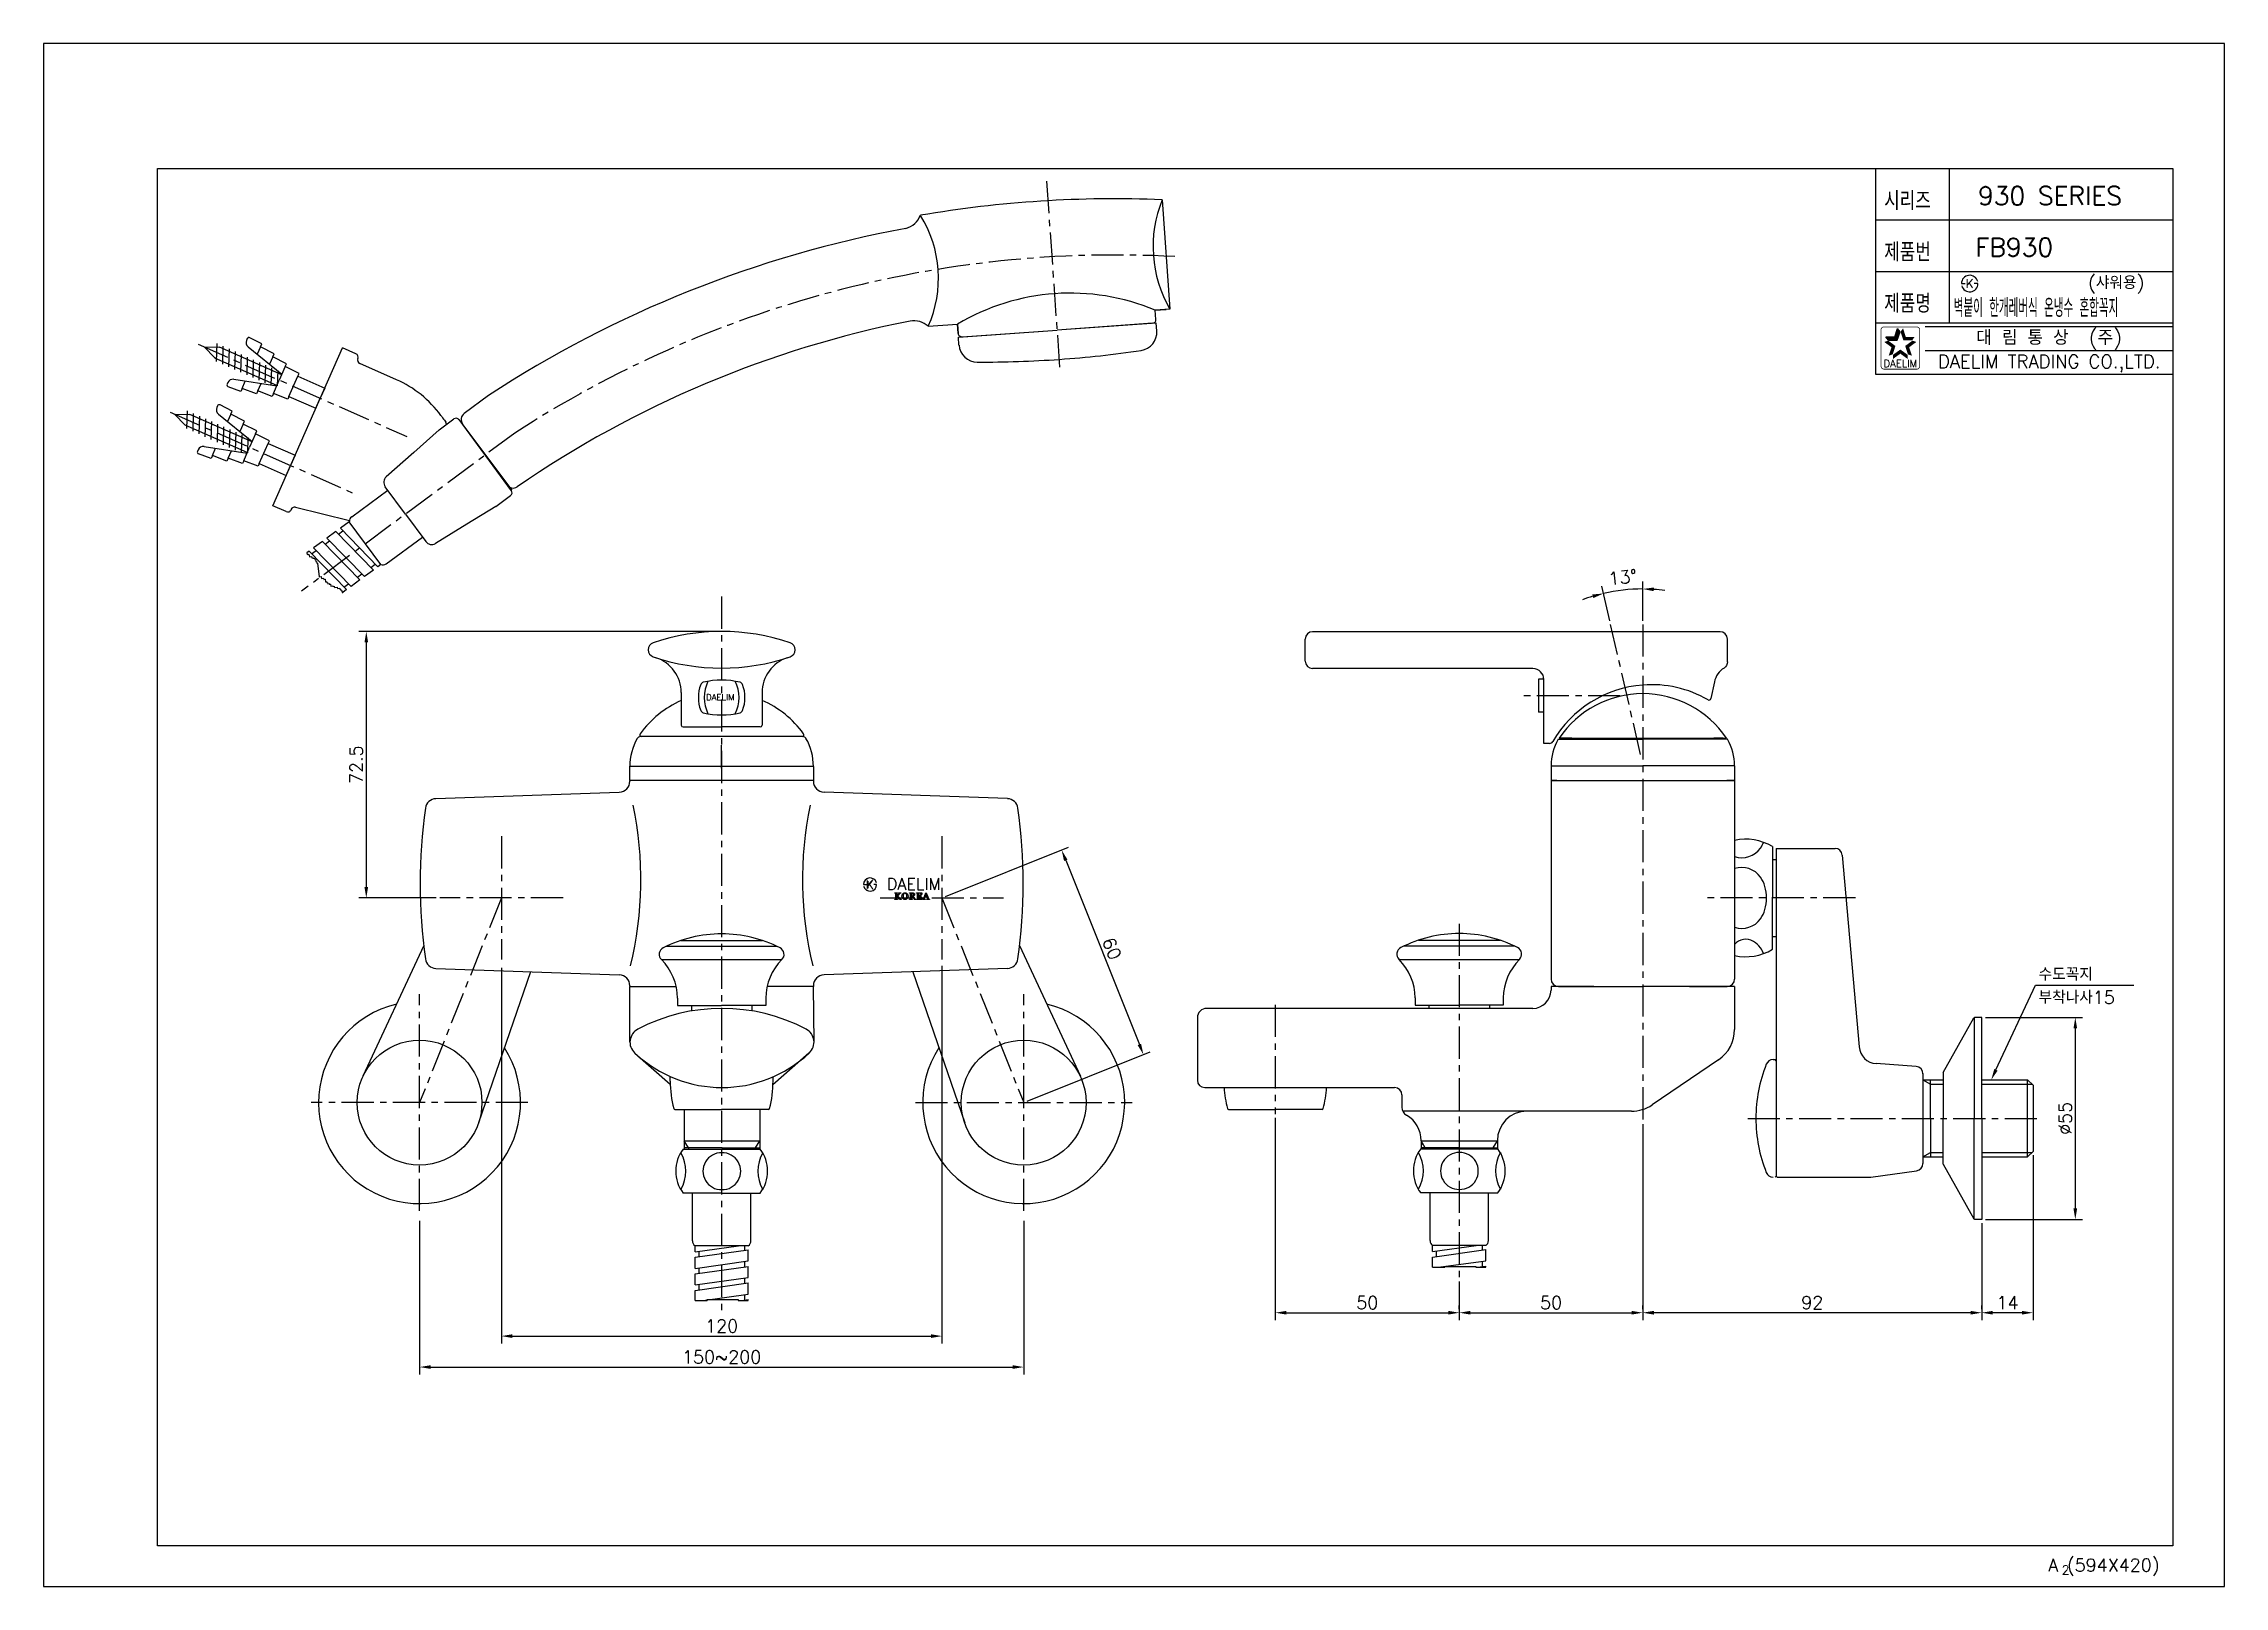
# Model space of a CAD drawing. Extents: x 3109 to 3703, y 2278 to 2698.
import ezdxf
from ezdxf.enums import TextEntityAlignment as Align

# ---------------------------------------------------------------- set-up
doc = ezdxf.new("R2010")
doc.units = 0
doc.header["$LTSCALE"] = 7
doc.header["$MEASUREMENT"] = 0
doc.linetypes.add('CENTER', pattern=[2, 1.25, -0.25, 0.25, -0.25])
doc.layers.get('0').update_dxf_attribs({"color": 2, "linetype": 'CONTINUOUS'})
for name, color, linetype in [('CL', 1, 'CENTER'), ('D', 2, 'CONTINUOUS'), ('DIM', 2, 'CONTINUOUS'), ('DWG', 7, 'CONTINUOUS')]:
    doc.layers.add(name, color=color, linetype=linetype)
doc.styles.add('GHS', font='ROMANS', dxfattribs={"bigfont": 'GHS'})
doc.styles.add('HAN', font='TXT.shx', dxfattribs={"bigfont": 'GHS.shx'})
doc.styles.add('ROMANS', font='romans')
doc.styles.add('ROMANT', font='romant')

# ---------------------------------------------------------------- blocks, each defined once
blk = doc.blocks.new('KS')
at = {"layer": 'DIM'}
for p, q in [((-2.25, 0), (-1.75, 0)), ((-1.75, 0), (-1.25, 0)), ((1.75, 0), (1.25, 0)), ((2.25, 0), (1.75, 0))]:
    blk.add_line(p, q, dxfattribs=at)
for start, end in [(15, 180), (195, 0)]:
    blk.add_arc((0, 0), 2.25, start, end, dxfattribs=at)
at = {"layer": 'DIM', "style": 'HAN'}
blk.add_text('K', height=2.39, dxfattribs=at).set_placement((0, 0), align=Align.MIDDLE)
blk = doc.blocks.new('BORDER')
for p, q in [((1, 1), (0, 1)), ((0, 1), (0, 0)), ((1, 0), (1, 1)), ((0, 0), (1, 0))]:
    blk.add_line(p, q)
blk = doc.blocks.new('양식')
at = {"color": 4}
for p, q in [((1219, 386), (1768, 386)), ((1219, 11), (1219, 386)), ((1768, 386), (1768, 11)), ((1768, 11), (1219, 11))]:
    blk.add_line(p, q, dxfattribs=at)
at = {"color": 7}
for p, q in [((1687, 386), (1687, 330)), ((1707, 386), (1707, 344)), ((1687, 372), (1768, 372)), ((1687, 358), (1768, 358)), ((1687, 344), (1768, 344)), ((1687, 330), (1768, 330))]:
    blk.add_line(p, q, dxfattribs=at)
at = {"color": 2}
for p, q in [((1689.81, 340.18), (1692.24, 340.18)), ((1690.48, 339.27), (1689.81, 340.18)), ((1690.48, 339.27), (1692.9, 339.27)), ((1692.24, 340.18), (1692.99, 342.49)), ((1692.9, 339.27), (1693.65, 341.57)), ((1693.65, 341.57), (1692.99, 342.49))]:
    blk.add_line(p, q, dxfattribs=at)
at = {"color": 2, "linetype": 'Continuous'}
for p, q in [((1700.5, 343), (1768, 343)), ((1700.5, 336.5), (1768, 336.5))]:
    blk.add_line(p, q, dxfattribs=at)
at = {"color": 2, "linetype": 'Continuous', "const_width": 0.2}
for points in [[(1688.48, 342.13, -0.414214), (1689.23, 342.88)], [(1688.48, 332.13), (1688.48, 342.13, -1)], [(1689.23, 342.88), (1698.23, 342.88, -0.414214), (1698.98, 342.13, 0.043396)], [(1698.98, 342.13), (1698.98, 332.13, -0.414214), (1698.23, 331.38)], [(1698.23, 331.38), (1689.48, 331.38, -0.414214), (1688.48, 332.13, 0.672398)]]:
    blk.add_lwpolyline(points, format="xyb", dxfattribs=at)
at = {"color": 2}
for points in [[(1691.32, 337.35), (1692.4, 337.7), (1689.36, 338.78), (1690.43, 339.13)], [(1689.81, 340.18), (1690.48, 339.27), (1692.24, 340.18), (1692.9, 339.27)], [(1692.24, 340.18), (1692.9, 339.27), (1692.99, 342.49), (1693.65, 341.57)], [(1694.47, 342.49), (1693.8, 341.57), (1695.22, 340.18), (1694.55, 339.27)], [(1695.22, 340.18), (1694.55, 339.27), (1697.64, 340.18), (1696.98, 339.27)], [(1698.1, 338.78), (1697.02, 339.13), (1696.14, 337.35), (1695.06, 337.7)], [(1690.57, 335.05), (1691.65, 335.4), (1691.32, 337.35), (1692.4, 337.7)], [(1693.73, 335.6), (1693.73, 336.73), (1691.77, 334.18), (1691.77, 335.31)], [(1695.69, 334.18), (1695.69, 335.31), (1693.73, 335.6), (1693.73, 336.73)], [(1696.14, 337.35), (1695.06, 337.7), (1696.89, 335.05), (1695.81, 335.4)]]:
    blk.add_solid(points, dxfattribs=at)
at = {"xscale": 594, "yscale": 420, "zscale": 594}
blk.add_blockref('BORDER', (1188, 0), dxfattribs=at)
at = {"layer": 'DIM', "color": 4}
blk.add_blockref('KS', (1712.63, 354.68), dxfattribs=at)
at = {"color": 7, "linetype": 'Continuous'}
for s, height, style, p in [('대 림 통 상  (주)', 4, 'GHS', (1734.26, 339.7)), ('DAELIM TRADING CO.,LTD.', 3.6, 'ROMANS', (1734.26, 332.93))]:
    blk.add_text(s, height=height, dxfattribs=dict(at, style=style)).set_placement(p, align=Align.MIDDLE)
at = {"color": 2, "linetype": 'Continuous', "style": 'ROMANS'}
blk.add_text('DAELIM', height=2, dxfattribs=at).set_placement((1693.73, 331.93), align=Align.CENTER)
at = {"color": 7, "style": 'GHS'}
for s, height, p in [('A (594X420)', 3.5, (1734.01, 4.03)), ('2', 2.5, (1737.67, 3.19))]:
    blk.add_text(s, height=height, dxfattribs=at).set_placement(p)
at = {"layer": 'DIM', "style": 'GHS', "width": 0.8}
for s, p in [('시리즈', (1689.34, 374.73)), ('제품번', (1689.34, 360.73)), ('제품명', (1689.34, 346.73))]:
    blk.add_text(s, height=5, dxfattribs=at).set_placement(p)
blk = doc.blocks.new('FB930')
at = {"layer": 'CL'}
for p, q in [((3386.07, 2609.82), (3382.43, 2661.19)), ((3151.35, 2616.06), (3208.16, 2590.96)), ((3143.69, 2597.58), (3193.59, 2575.53)), ((3237.58, 2591.87), (3179.47, 2548.82)), ((3293.92, 2547.36), (3293.92, 2352.96)), ((3544.24, 2504.35), (3536.06, 2539.79)), ((3544.83, 2539.79), (3544.83, 2404.71)), ((3538.7, 2520.39), (3511.34, 2520.39)), ((3293.92, 2500.62), (3293.92, 2506.88)), ((3233.92, 2482.1), (3233.92, 2448.53)), ((3353.92, 2482.1), (3353.92, 2448.53)), ((3233.92, 2465.31), (3211.64, 2409.61)), ((3250.71, 2465.31), (3217.13, 2465.31)), ((3337.13, 2465.31), (3370.71, 2465.31)), ((3353.92, 2465.31), (3376.2, 2409.61)), ((3602.72, 2465.31), (3561.17, 2465.31)), ((3494.83, 2458.3), (3494.83, 2361.93)), ((3211.64, 2380.11), (3211.64, 2439.11)), ((3376.2, 2380.11), (3376.2, 2439.11)), ((3444.73, 2436.23), (3444.73, 2406.5)), ((3241.14, 2409.61), (3182.14, 2409.61)), ((3346.7, 2409.61), (3405.7, 2409.61)), ((3573.39, 2405.31), (3652.95, 2405.31))]:
    blk.add_line(p, q, dxfattribs=at)
blk.add_arc((3401.1, 2340.36), 300, 86.89351, 123.02946, dxfattribs=at)
at = {"layer": 'DIM'}
for p, q in [((3535.84, 2540.76), (3533.67, 2550.16)), ((3544.83, 2540.79), (3544.83, 2551.43)), ((3292.92, 2537.88), (3195.13, 2537.88)), ((3197.13, 2534.88), (3197.13, 2468.31)), ((3354.85, 2465.69), (3388.39, 2479.1)), ((3387.64, 2475.57), (3407.7, 2425.44)), ((3216.13, 2465.31), (3195.13, 2465.31)), ((3233.92, 2446.25), (3233.92, 2344.03)), ((3353.92, 2446.84), (3353.92, 2344.03)), ((3641.02, 2418.53), (3651.8, 2441.59)), ((3651.8, 2441.59), (3678.55, 2441.59)), ((3638.14, 2432.81), (3664.63, 2432.81)), ((3662.63, 2429.81), (3662.63, 2380.81)), ((3377.13, 2409.98), (3410.67, 2423.39)), ((3649.64, 2394.81), (3649.64, 2415.81)), ((3444.73, 2405.5), (3444.73, 2350.4)), ((3544.83, 2403.71), (3544.83, 2350.4)), ((3651.14, 2395.31), (3651.14, 2350.4)), ((3211.64, 2377.39), (3211.64, 2335.61)), ((3376.2, 2377.39), (3376.2, 2335.61)), ((3637.14, 2376.81), (3637.14, 2350.4)), ((3638.14, 2377.81), (3664.63, 2377.81)), ((3494.83, 2360.93), (3494.83, 2350.4)), ((3447.73, 2352.4), (3491.83, 2352.4)), ((3494.83, 2353.4), (3494.83, 2354.4)), ((3497.83, 2352.4), (3541.83, 2352.4)), ((3544.83, 2353.4), (3544.83, 2354.4)), ((3634.14, 2352.4), (3547.83, 2352.4)), ((3637.14, 2353.4), (3637.14, 2354.4)), ((3648.14, 2352.4), (3640.14, 2352.4)), ((3236.92, 2346.03), (3350.92, 2346.03)), ((3214.64, 2337.61), (3373.2, 2337.61))]:
    blk.add_line(p, q, dxfattribs=at)
at = {"layer": 'DIM', "color": 2}
for p, q in [((3341.1, 2466.7), (3341.84, 2466.7)), ((3341.1, 2466.61), (3341.1, 2466.7)), ((3341.12, 2466.61), (3341.1, 2466.61)), ((3341.15, 2466.6), (3341.12, 2466.61)), ((3341.18, 2466.6), (3341.15, 2466.6)), ((3341.21, 2466.59), (3341.18, 2466.6)), ((3341.24, 2466.58), (3341.21, 2466.59)), ((3341.26, 2466.57), (3341.24, 2466.58)), ((3341.29, 2466.55), (3341.26, 2466.57)), ((3341.3, 2466.54), (3341.29, 2466.55)), ((3341.32, 2466.52), (3341.3, 2466.54)), ((3341.33, 2466.49), (3341.32, 2466.52)), ((3341.32, 2465.09), (3341.33, 2465.11)), ((3341.33, 2466.47), (3341.33, 2466.49)), ((3341.33, 2466.44), (3341.33, 2466.47)), ((3341.33, 2465.14), (3341.33, 2466.44)), ((3341.33, 2465.11), (3341.33, 2465.14)), ((3341.61, 2466.51), (3341.6, 2466.48)), ((3341.6, 2466.48), (3341.6, 2466.45)), ((3341.6, 2466.45), (3341.6, 2465.83)), ((3341.6, 2465.83), (3341.63, 2465.83)), ((3341.6, 2465.78), (3341.6, 2465.16)), ((3341.64, 2465.78), (3341.6, 2465.78)), ((3341.6, 2465.16), (3341.6, 2465.13)), ((3341.6, 2465.13), (3341.61, 2465.1)), ((3341.62, 2466.53), (3341.61, 2466.51)), ((3341.61, 2465.1), (3341.62, 2465.08)), ((3341.63, 2466.55), (3341.62, 2466.53)), ((3341.65, 2466.57), (3341.63, 2466.55)), ((3341.63, 2465.83), (3341.7, 2465.9)), ((3341.76, 2465.64), (3341.64, 2465.78)), ((3341.68, 2466.58), (3341.65, 2466.57)), ((3341.7, 2466.59), (3341.68, 2466.58)), ((3341.72, 2466.59), (3341.7, 2466.59)), ((3341.7, 2465.9), (3341.78, 2465.96)), ((3341.75, 2466.6), (3341.72, 2466.59)), ((3341.79, 2466.61), (3341.75, 2466.6)), ((3341.89, 2465.5), (3341.76, 2465.64)), ((3341.78, 2465.96), (3341.85, 2466.03)), ((3341.82, 2466.61), (3341.79, 2466.61)), ((3341.84, 2466.61), (3341.82, 2466.61)), ((3341.84, 2466.7), (3341.84, 2466.61)), ((3341.85, 2466.03), (3341.92, 2466.1)), ((3341.98, 2466), (3341.88, 2465.91)), ((3341.88, 2465.91), (3342, 2465.77)), ((3342.01, 2465.35), (3341.89, 2465.5)), ((3341.92, 2466.1), (3341.99, 2466.17)), ((3342.07, 2466.1), (3341.98, 2466)), ((3341.99, 2466.17), (3342.05, 2466.24)), ((3342, 2465.77), (3342.11, 2465.65)), ((3342.12, 2465.2), (3342.01, 2465.35)), ((3342.05, 2466.24), (3342.11, 2466.31)), ((3342.06, 2466.7), (3342.73, 2466.7)), ((3342.06, 2466.61), (3342.06, 2466.7)), ((3342.07, 2466.61), (3342.06, 2466.61)), ((3342.09, 2466.61), (3342.07, 2466.61)), ((3342.16, 2466.2), (3342.07, 2466.1)), ((3342.11, 2466.61), (3342.09, 2466.61)), ((3342.12, 2466.61), (3342.11, 2466.61)), ((3342.11, 2466.31), (3342.16, 2466.38)), ((3342.11, 2465.65), (3342.2, 2465.54)), ((3342.15, 2466.6), (3342.12, 2466.61)), ((3342.23, 2465.05), (3342.12, 2465.2)), ((3342.17, 2466.6), (3342.15, 2466.6)), ((3342.16, 2466.38), (3342.2, 2466.43)), ((3342.26, 2466.3), (3342.16, 2466.2)), ((3342.19, 2466.59), (3342.17, 2466.6)), ((3342.21, 2466.59), (3342.19, 2466.59)), ((3342.2, 2466.43), (3342.23, 2466.47)), ((3342.2, 2465.54), (3342.29, 2465.43)), ((3342.22, 2466.58), (3342.21, 2466.59)), ((3342.24, 2466.57), (3342.22, 2466.58)), ((3342.23, 2466.47), (3342.24, 2466.51)), ((3342.24, 2466.56), (3342.24, 2466.57)), ((3342.25, 2466.55), (3342.24, 2466.56)), ((3342.24, 2466.51), (3342.25, 2466.55)), ((3342.35, 2466.41), (3342.26, 2466.3)), ((3342.29, 2465.43), (3342.38, 2465.32)), ((3342.44, 2466.51), (3342.35, 2466.41)), ((3342.38, 2465.32), (3342.47, 2465.2)), ((3342.46, 2466.53), (3342.44, 2466.51)), ((3342.49, 2466.55), (3342.46, 2466.53)), ((3342.47, 2465.2), (3342.51, 2465.16)), ((3342.52, 2466.56), (3342.49, 2466.55)), ((3342.51, 2465.16), (3342.54, 2465.12)), ((3342.55, 2466.58), (3342.52, 2466.56)), ((3342.54, 2465.12), (3342.58, 2465.09)), ((3342.58, 2466.59), (3342.55, 2466.58)), ((3342.61, 2466.59), (3342.58, 2466.59)), ((3342.62, 2466.6), (3342.61, 2466.59)), ((3342.64, 2466.6), (3342.62, 2466.6)), ((3342.65, 2466.6), (3342.64, 2466.6)), ((3342.67, 2466.61), (3342.65, 2466.6)), ((3342.68, 2466.61), (3342.67, 2466.61)), ((3342.69, 2466.61), (3342.68, 2466.61)), ((3342.7, 2466.61), (3342.69, 2466.61)), ((3342.71, 2466.61), (3342.7, 2466.61)), ((3342.72, 2466.61), (3342.71, 2466.61)), ((3342.73, 2466.61), (3342.72, 2466.61)), ((3342.73, 2466.7), (3342.73, 2466.61)), ((3342.73, 2466.61), (3342.73, 2466.61)), ((3342.73, 2466.61), (3342.73, 2466.61)), ((3343.04, 2465.93), (3343.07, 2466.06)), ((3343.04, 2465.8), (3343.04, 2465.93)), ((3343.04, 2465.68), (3343.04, 2465.8)), ((3343.07, 2465.56), (3343.04, 2465.68)), ((3343.07, 2466.06), (3343.1, 2466.17)), ((3343.1, 2465.44), (3343.07, 2465.56)), ((3343.1, 2466.17), (3343.15, 2466.28)), ((3343.15, 2465.34), (3343.1, 2465.44)), ((3343.15, 2466.28), (3343.21, 2466.37)), ((3343.2, 2465.24), (3343.15, 2465.34)), ((3343.27, 2465.16), (3343.2, 2465.24)), ((3343.21, 2466.37), (3343.28, 2466.46)), ((3343.35, 2465.08), (3343.27, 2465.16)), ((3343.28, 2466.46), (3343.36, 2466.53)), ((3343.34, 2466), (3343.33, 2465.9)), ((3343.33, 2465.9), (3343.33, 2465.8)), ((3343.33, 2465.8), (3343.33, 2465.69)), ((3343.33, 2465.69), (3343.34, 2465.58)), ((3343.36, 2466.1), (3343.34, 2466)), ((3343.34, 2465.58), (3343.36, 2465.49)), ((3343.36, 2466.53), (3343.45, 2466.59)), ((3343.38, 2466.19), (3343.36, 2466.1)), ((3343.36, 2465.49), (3343.39, 2465.4)), ((3343.41, 2466.27), (3343.38, 2466.19)), ((3343.39, 2465.4), (3343.42, 2465.31)), ((3343.45, 2466.35), (3343.41, 2466.27)), ((3343.42, 2465.31), (3343.46, 2465.24)), ((3343.45, 2466.59), (3343.55, 2466.64)), ((3343.5, 2466.42), (3343.45, 2466.35)), ((3343.46, 2465.24), (3343.51, 2465.17)), ((3343.55, 2466.48), (3343.5, 2466.42)), ((3343.51, 2465.17), (3343.56, 2465.12)), ((3343.55, 2466.64), (3343.65, 2466.67)), ((3343.62, 2466.53), (3343.55, 2466.48)), ((3343.56, 2465.12), (3343.63, 2465.07)), ((3343.69, 2466.56), (3343.62, 2466.53)), ((3343.65, 2466.67), (3343.76, 2466.7)), ((3343.77, 2466.59), (3343.69, 2466.56)), ((3343.76, 2466.7), (3343.86, 2466.7)), ((3343.86, 2466.59), (3343.77, 2466.59)), ((3343.86, 2466.7), (3343.97, 2466.7)), ((3343.95, 2466.59), (3343.86, 2466.59)), ((3344.02, 2466.57), (3343.95, 2466.59)), ((3343.97, 2466.7), (3344.08, 2466.67)), ((3344.09, 2466.54), (3344.02, 2466.57)), ((3344.08, 2466.67), (3344.19, 2466.64)), ((3344.16, 2466.49), (3344.09, 2466.54)), ((3344.1, 2465.07), (3344.16, 2465.12)), ((3344.21, 2466.44), (3344.16, 2466.49)), ((3344.16, 2465.12), (3344.22, 2465.17)), ((3344.19, 2466.64), (3344.28, 2466.59)), ((3344.26, 2466.38), (3344.21, 2466.44)), ((3344.22, 2465.17), (3344.27, 2465.24)), ((3344.3, 2466.3), (3344.26, 2466.38)), ((3344.27, 2465.24), (3344.31, 2465.32)), ((3344.28, 2466.59), (3344.37, 2466.53)), ((3344.33, 2466.22), (3344.3, 2466.3)), ((3344.31, 2465.32), (3344.34, 2465.4)), ((3344.36, 2466.12), (3344.33, 2466.22)), ((3344.34, 2465.4), (3344.37, 2465.49)), ((3344.38, 2466.02), (3344.36, 2466.12)), ((3344.44, 2465.14), (3344.36, 2465.07)), ((3344.37, 2466.53), (3344.45, 2466.46)), ((3344.37, 2465.49), (3344.38, 2465.59)), ((3344.39, 2465.91), (3344.38, 2466.02)), ((3344.38, 2465.59), (3344.39, 2465.69)), ((3344.4, 2465.8), (3344.39, 2465.91)), ((3344.39, 2465.69), (3344.4, 2465.8)), ((3344.51, 2465.23), (3344.44, 2465.14)), ((3344.45, 2466.46), (3344.52, 2466.37)), ((3344.57, 2465.32), (3344.51, 2465.23)), ((3344.52, 2466.37), (3344.58, 2466.28)), ((3344.62, 2465.43), (3344.57, 2465.32)), ((3344.58, 2466.28), (3344.62, 2466.17)), ((3344.62, 2466.17), (3344.66, 2466.06)), ((3344.66, 2465.54), (3344.62, 2465.43)), ((3344.66, 2466.06), (3344.68, 2465.93)), ((3344.68, 2465.67), (3344.66, 2465.54)), ((3344.68, 2465.93), (3344.69, 2465.8)), ((3344.69, 2465.8), (3344.68, 2465.67)), ((3345.08, 2466.61), (3345.08, 2466.7)), ((3345.08, 2466.7), (3345.91, 2466.7)), ((3345.11, 2466.61), (3345.08, 2466.61)), ((3345.13, 2466.61), (3345.11, 2466.61)), ((3345.17, 2466.6), (3345.13, 2466.61)), ((3345.2, 2466.59), (3345.17, 2466.6)), ((3345.23, 2466.59), (3345.2, 2466.59)), ((3345.25, 2466.58), (3345.23, 2466.59)), ((3345.28, 2466.57), (3345.25, 2466.58)), ((3345.3, 2466.55), (3345.28, 2466.57)), ((3345.31, 2466.53), (3345.3, 2466.55)), ((3345.32, 2466.5), (3345.31, 2466.53)), ((3345.31, 2465.09), (3345.32, 2465.12)), ((3345.32, 2466.48), (3345.32, 2466.5)), ((3345.32, 2466.45), (3345.32, 2466.48)), ((3345.32, 2465.15), (3345.32, 2466.45)), ((3345.32, 2465.12), (3345.32, 2465.15)), ((3345.81, 2466.6), (3345.59, 2466.6)), ((3345.59, 2466.6), (3345.59, 2465.83)), ((3345.59, 2465.83), (3345.76, 2465.83)), ((3345.78, 2465.72), (3345.59, 2465.72)), ((3345.59, 2465.72), (3345.59, 2465.15)), ((3345.59, 2465.15), (3345.59, 2465.12)), ((3345.59, 2465.12), (3345.6, 2465.09)), ((3345.76, 2465.83), (3345.87, 2465.84)), ((3345.87, 2465.59), (3345.78, 2465.72)), ((3345.91, 2466.59), (3345.81, 2466.6)), ((3345.87, 2465.84), (3345.96, 2465.88)), ((3345.97, 2465.46), (3345.87, 2465.59)), ((3345.91, 2466.7), (3345.99, 2466.7)), ((3346, 2466.56), (3345.91, 2466.59)), ((3345.96, 2465.88), (3346.05, 2465.94)), ((3346.06, 2465.34), (3345.97, 2465.46)), ((3345.99, 2466.7), (3346.06, 2466.69)), ((3346.07, 2466.5), (3346, 2466.56)), ((3346.1, 2465.81), (3346.04, 2465.79)), ((3346.04, 2465.79), (3346.12, 2465.68)), ((3346.05, 2465.94), (3346.11, 2466.02)), ((3346.06, 2466.69), (3346.13, 2466.68)), ((3346.15, 2465.21), (3346.06, 2465.34)), ((3346.12, 2466.43), (3346.07, 2466.5)), ((3346.16, 2465.83), (3346.1, 2465.81)), ((3346.11, 2466.02), (3346.15, 2466.12)), ((3346.16, 2466.35), (3346.12, 2466.43)), ((3346.12, 2465.68), (3346.2, 2465.58)), ((3346.13, 2466.68), (3346.19, 2466.66)), ((3346.15, 2466.12), (3346.17, 2466.24)), ((3346.24, 2465.06), (3346.15, 2465.21)), ((3346.17, 2466.24), (3346.16, 2466.35)), ((3346.22, 2465.86), (3346.16, 2465.83)), ((3346.19, 2466.66), (3346.25, 2466.63)), ((3346.2, 2465.58), (3346.26, 2465.49)), ((3346.27, 2465.89), (3346.22, 2465.86)), ((3346.25, 2466.63), (3346.31, 2466.6)), ((3346.26, 2465.49), (3346.32, 2465.41)), ((3346.31, 2465.92), (3346.27, 2465.89)), ((3346.31, 2466.6), (3346.36, 2466.57)), ((3346.35, 2465.95), (3346.31, 2465.92)), ((3346.32, 2465.41), (3346.4, 2465.31)), ((3346.39, 2465.99), (3346.35, 2465.95)), ((3346.36, 2466.57), (3346.4, 2466.52)), ((3346.42, 2466.04), (3346.39, 2465.99)), ((3346.4, 2466.52), (3346.43, 2466.47)), ((3346.4, 2465.31), (3346.48, 2465.2)), ((3346.45, 2466.09), (3346.42, 2466.04)), ((3346.43, 2466.47), (3346.46, 2466.41)), ((3346.47, 2466.15), (3346.45, 2466.09)), ((3346.46, 2466.41), (3346.47, 2466.35)), ((3346.47, 2466.35), (3346.48, 2466.27)), ((3346.48, 2466.21), (3346.47, 2466.15)), ((3346.48, 2466.27), (3346.48, 2466.21)), ((3346.48, 2465.2), (3346.51, 2465.15)), ((3346.51, 2465.15), (3346.55, 2465.12)), ((3346.55, 2465.12), (3346.58, 2465.09)), ((3347.01, 2466.7), (3348.41, 2466.7)), ((3347.01, 2466.61), (3347.01, 2466.7)), ((3347.04, 2466.61), (3347.01, 2466.61)), ((3347.07, 2466.6), (3347.04, 2466.61)), ((3347.11, 2466.6), (3347.07, 2466.6)), ((3347.14, 2466.59), (3347.11, 2466.6)), ((3347.17, 2466.58), (3347.14, 2466.59)), ((3347.2, 2466.57), (3347.17, 2466.58)), ((3347.22, 2466.55), (3347.2, 2466.57)), ((3347.24, 2466.54), (3347.22, 2466.55)), ((3347.26, 2466.52), (3347.24, 2466.54)), ((3347.26, 2466.49), (3347.26, 2466.52)), ((3347.27, 2466.47), (3347.26, 2466.49)), ((3347.26, 2465.09), (3347.27, 2465.12)), ((3347.27, 2466.44), (3347.27, 2466.47)), ((3347.27, 2465.15), (3347.27, 2466.44)), ((3347.27, 2465.12), (3347.27, 2465.15)), ((3347.54, 2466.6), (3347.54, 2465.89)), ((3347.82, 2466.6), (3347.54, 2466.6)), ((3347.54, 2465.89), (3347.74, 2465.89)), ((3347.74, 2465.78), (3347.54, 2465.78)), ((3347.54, 2465.78), (3347.54, 2465.24)), ((3347.54, 2465.24), (3347.54, 2465.19)), ((3347.54, 2465.19), (3347.54, 2465.15)), ((3347.54, 2465.15), (3347.55, 2465.12)), ((3347.55, 2465.12), (3347.56, 2465.09)), ((3347.74, 2465.89), (3347.8, 2465.89)), ((3347.79, 2465.78), (3347.74, 2465.78)), ((3347.84, 2465.78), (3347.79, 2465.78)), ((3347.8, 2465.89), (3347.85, 2465.89)), ((3347.87, 2466.6), (3347.82, 2466.6)), ((3347.88, 2465.77), (3347.84, 2465.78)), ((3347.85, 2465.89), (3347.89, 2465.91)), ((3347.91, 2466.6), (3347.87, 2466.6)), ((3347.91, 2465.75), (3347.88, 2465.77)), ((3347.89, 2465.91), (3347.91, 2465.92)), ((3347.95, 2466.6), (3347.91, 2466.6)), ((3347.91, 2465.92), (3347.94, 2465.94)), ((3347.94, 2465.73), (3347.91, 2465.75)), ((3347.94, 2465.94), (3347.96, 2465.97)), ((3347.96, 2465.7), (3347.94, 2465.73)), ((3347.98, 2466.6), (3347.95, 2466.6)), ((3347.96, 2465.97), (3347.98, 2465.99)), ((3347.98, 2465.68), (3347.96, 2465.7)), ((3348.01, 2466.59), (3347.98, 2466.6)), ((3347.98, 2465.99), (3348, 2466.03)), ((3348, 2465.65), (3347.98, 2465.68)), ((3348, 2466.03), (3348.01, 2466.06)), ((3348.01, 2465.61), (3348, 2465.65)), ((3348.04, 2466.59), (3348.01, 2466.59)), ((3348.01, 2466.06), (3348.02, 2466.11)), ((3348.02, 2465.56), (3348.01, 2465.61)), ((3348.02, 2466.11), (3348.03, 2466.14)), ((3348.03, 2465.52), (3348.02, 2465.56)), ((3348.03, 2466.14), (3348.04, 2466.18)), ((3348.04, 2465.48), (3348.03, 2465.52)), ((3348.09, 2466.57), (3348.04, 2466.59)), ((3348.04, 2466.18), (3348.13, 2466.18)), ((3348.13, 2465.48), (3348.04, 2465.48)), ((3348.15, 2466.53), (3348.09, 2466.57)), ((3348.13, 2466.18), (3348.13, 2465.48)), ((3348.2, 2466.47), (3348.15, 2466.53)), ((3348.25, 2466.4), (3348.2, 2466.47)), ((3348.29, 2466.33), (3348.25, 2466.4)), ((3348.25, 2465.07), (3348.29, 2465.11)), ((3348.31, 2466.27), (3348.29, 2466.33)), ((3348.29, 2465.11), (3348.33, 2465.18)), ((3348.41, 2466.27), (3348.31, 2466.27)), ((3348.33, 2465.18), (3348.37, 2465.25)), ((3348.37, 2465.25), (3348.41, 2465.33)), ((3348.41, 2466.7), (3348.41, 2466.27)), ((3348.41, 2465.33), (3348.43, 2465.39)), ((3348.43, 2465.39), (3348.45, 2465.43)), ((3348.45, 2465.43), (3348.54, 2465.43)), ((3348.54, 2465.43), (3348.51, 2464.9)), ((3348.9, 2465.08), (3348.92, 2465.11)), ((3348.92, 2465.11), (3348.94, 2465.14)), ((3348.94, 2465.14), (3348.95, 2465.17)), ((3348.95, 2465.17), (3348.97, 2465.21)), ((3348.97, 2465.21), (3349.06, 2465.44)), ((3349.06, 2465.44), (3349.16, 2465.69)), ((3349.1, 2465.16), (3349.09, 2465.14)), ((3349.09, 2465.14), (3349.09, 2465.12)), ((3349.09, 2465.12), (3349.09, 2465.1)), ((3349.09, 2465.1), (3349.1, 2465.07)), ((3349.11, 2465.21), (3349.1, 2465.18)), ((3349.1, 2465.18), (3349.1, 2465.16)), ((3349.12, 2465.24), (3349.11, 2465.21)), ((3349.13, 2465.28), (3349.12, 2465.24)), ((3349.15, 2465.32), (3349.13, 2465.28)), ((3349.16, 2465.36), (3349.15, 2465.32)), ((3349.16, 2465.69), (3349.27, 2465.96)), ((3349.18, 2465.41), (3349.16, 2465.36)), ((3349.19, 2465.46), (3349.18, 2465.41)), ((3349.22, 2465.52), (3349.19, 2465.46)), ((3349.84, 2465.52), (3349.22, 2465.52)), ((3349.52, 2466.32), (3349.26, 2465.63)), ((3349.26, 2465.63), (3349.79, 2465.63)), ((3349.27, 2465.96), (3349.37, 2466.23)), ((3349.37, 2466.23), (3349.47, 2466.48)), ((3349.47, 2466.48), (3349.56, 2466.7)), ((3349.79, 2465.63), (3349.52, 2466.32)), ((3349.56, 2466.7), (3349.66, 2466.7)), ((3349.66, 2466.7), (3350.25, 2465.17)), ((3349.99, 2465.12), (3349.84, 2465.52)), ((3349.99, 2465.11), (3349.99, 2465.12)), ((3349.99, 2465.1), (3349.99, 2465.11)), ((3349.99, 2465.09), (3349.99, 2465.1)), ((3350.25, 2465.17), (3350.26, 2465.14)), ((3350.26, 2465.14), (3350.27, 2465.11)), ((3350.27, 2465.11), (3350.29, 2465.09)), ((3341.1, 2464.99), (3341.12, 2464.99)), ((3341.1, 2464.9), (3341.1, 2464.99)), ((3341.84, 2464.9), (3341.1, 2464.9)), ((3341.12, 2464.99), (3341.15, 2465)), ((3341.15, 2465), (3341.18, 2465)), ((3341.18, 2465), (3341.21, 2465)), ((3341.21, 2465), (3341.24, 2465.01)), ((3341.24, 2465.01), (3341.26, 2465.02)), ((3341.26, 2465.02), (3341.28, 2465.03)), ((3341.28, 2465.03), (3341.3, 2465.04)), ((3341.3, 2465.04), (3341.32, 2465.06)), ((3341.32, 2465.06), (3341.32, 2465.09)), ((3341.62, 2465.08), (3341.63, 2465.06)), ((3341.63, 2465.06), (3341.65, 2465.04)), ((3341.65, 2465.04), (3341.68, 2465.03)), ((3341.68, 2465.03), (3341.69, 2465.02)), ((3341.69, 2465.02), (3341.72, 2465.01)), ((3341.72, 2465.01), (3341.75, 2465.01)), ((3341.75, 2465.01), (3341.79, 2465)), ((3341.79, 2465), (3341.82, 2464.99)), ((3341.82, 2464.99), (3341.84, 2464.99)), ((3341.84, 2464.99), (3341.84, 2464.9)), ((3342.33, 2464.9), (3342.23, 2465.05)), ((3342.84, 2464.9), (3342.33, 2464.9)), ((3342.58, 2465.09), (3342.61, 2465.06)), ((3342.61, 2465.06), (3342.65, 2465.04)), ((3342.65, 2465.04), (3342.67, 2465.03)), ((3342.67, 2465.03), (3342.7, 2465.02)), ((3342.7, 2465.02), (3342.72, 2465.01)), ((3342.72, 2465.01), (3342.76, 2465)), ((3342.76, 2465), (3342.79, 2465)), ((3342.79, 2465), (3342.81, 2464.99)), ((3342.81, 2464.99), (3342.84, 2464.99)), ((3342.84, 2464.99), (3342.84, 2464.9)), ((3343.44, 2465.02), (3343.35, 2465.08)), ((3343.53, 2464.97), (3343.44, 2465.02)), ((3343.64, 2464.93), (3343.53, 2464.97)), ((3343.63, 2465.07), (3343.7, 2465.04)), ((3343.75, 2464.91), (3343.64, 2464.93)), ((3343.7, 2465.04), (3343.78, 2465.02)), ((3343.86, 2464.9), (3343.75, 2464.91)), ((3343.78, 2465.02), (3343.86, 2465.01)), ((3343.86, 2465.01), (3343.95, 2465.02)), ((3343.97, 2464.91), (3343.86, 2464.9)), ((3343.95, 2465.02), (3344.02, 2465.04)), ((3344.08, 2464.93), (3343.97, 2464.91)), ((3344.02, 2465.04), (3344.1, 2465.07)), ((3344.18, 2464.97), (3344.08, 2464.93)), ((3344.28, 2465.01), (3344.18, 2464.97)), ((3344.36, 2465.07), (3344.28, 2465.01)), ((3345.08, 2464.99), (3345.1, 2464.99)), ((3345.08, 2464.9), (3345.08, 2464.99)), ((3345.84, 2464.9), (3345.08, 2464.9)), ((3345.1, 2464.99), (3345.13, 2465)), ((3345.13, 2465), (3345.17, 2465)), ((3345.17, 2465), (3345.2, 2465.01)), ((3345.2, 2465.01), (3345.23, 2465.01)), ((3345.23, 2465.01), (3345.25, 2465.02)), ((3345.25, 2465.02), (3345.27, 2465.03)), ((3345.27, 2465.03), (3345.29, 2465.05)), ((3345.29, 2465.05), (3345.3, 2465.07)), ((3345.3, 2465.07), (3345.31, 2465.09)), ((3345.6, 2465.09), (3345.61, 2465.07)), ((3345.61, 2465.07), (3345.62, 2465.05)), ((3345.62, 2465.05), (3345.64, 2465.03)), ((3345.64, 2465.03), (3345.66, 2465.02)), ((3345.66, 2465.02), (3345.68, 2465.01)), ((3345.68, 2465.01), (3345.71, 2465.01)), ((3345.71, 2465.01), (3345.74, 2465)), ((3345.74, 2465), (3345.78, 2465)), ((3345.78, 2465), (3345.81, 2464.99)), ((3345.81, 2464.99), (3345.84, 2464.99)), ((3345.84, 2464.99), (3345.84, 2464.9)), ((3346.35, 2464.9), (3346.24, 2465.06)), ((3346.83, 2464.9), (3346.35, 2464.9)), ((3346.58, 2465.09), (3346.61, 2465.06)), ((3346.61, 2465.06), (3346.64, 2465.04)), ((3346.64, 2465.04), (3346.67, 2465.03)), ((3346.67, 2465.03), (3346.69, 2465.02)), ((3346.69, 2465.02), (3346.72, 2465.01)), ((3346.72, 2465.01), (3346.75, 2465)), ((3346.75, 2465), (3346.78, 2465)), ((3346.78, 2465), (3346.81, 2464.99)), ((3346.81, 2464.99), (3346.83, 2464.99)), ((3346.83, 2464.99), (3346.83, 2464.9)), ((3347.01, 2464.9), (3347.01, 2464.99)), ((3347.01, 2464.99), (3347.04, 2464.99)), ((3348.51, 2464.9), (3347.01, 2464.9)), ((3347.04, 2464.99), (3347.08, 2465)), ((3347.08, 2465), (3347.11, 2465)), ((3347.11, 2465), (3347.15, 2465.01)), ((3347.15, 2465.01), (3347.18, 2465.01)), ((3347.18, 2465.01), (3347.2, 2465.02)), ((3347.2, 2465.02), (3347.22, 2465.03)), ((3347.22, 2465.03), (3347.24, 2465.05)), ((3347.24, 2465.05), (3347.25, 2465.07)), ((3347.25, 2465.07), (3347.26, 2465.09)), ((3347.56, 2465.09), (3347.58, 2465.06)), ((3347.58, 2465.06), (3347.6, 2465.04)), ((3347.6, 2465.04), (3347.62, 2465.03)), ((3347.62, 2465.03), (3347.65, 2465.02)), ((3347.65, 2465.02), (3347.69, 2465.01)), ((3347.69, 2465.01), (3347.73, 2465.01)), ((3347.73, 2465.01), (3347.78, 2465.01)), ((3347.78, 2465.01), (3347.85, 2465.01)), ((3347.85, 2465.01), (3347.88, 2465.01)), ((3347.88, 2465.01), (3347.92, 2465.01)), ((3347.92, 2465.01), (3347.96, 2465.01)), ((3347.96, 2465.01), (3348, 2465.01)), ((3348, 2465.01), (3348.04, 2465.01)), ((3348.04, 2465.01), (3348.07, 2465.01)), ((3348.07, 2465.01), (3348.11, 2465.02)), ((3348.11, 2465.02), (3348.14, 2465.02)), ((3348.14, 2465.02), (3348.17, 2465.03)), ((3348.17, 2465.03), (3348.2, 2465.04)), ((3348.2, 2465.04), (3348.23, 2465.05)), ((3348.23, 2465.05), (3348.25, 2465.07)), ((3348.68, 2464.9), (3348.68, 2464.99)), ((3348.68, 2464.99), (3348.7, 2464.99)), ((3349.35, 2464.9), (3348.68, 2464.9)), ((3348.7, 2464.99), (3348.73, 2465)), ((3348.73, 2465), (3348.76, 2465.01)), ((3348.76, 2465.01), (3348.79, 2465.01)), ((3348.79, 2465.01), (3348.82, 2465.02)), ((3348.82, 2465.02), (3348.84, 2465.04)), ((3348.84, 2465.04), (3348.87, 2465.06)), ((3348.87, 2465.06), (3348.9, 2465.08)), ((3349.1, 2465.07), (3349.13, 2465.04)), ((3349.13, 2465.04), (3349.17, 2465.02)), ((3349.17, 2465.02), (3349.22, 2465.01)), ((3349.22, 2465.01), (3349.28, 2465)), ((3349.28, 2465), (3349.35, 2464.99)), ((3349.35, 2464.99), (3349.35, 2464.9)), ((3349.77, 2464.99), (3349.83, 2465)), ((3349.77, 2464.9), (3349.77, 2464.99)), ((3350.51, 2464.9), (3349.77, 2464.9)), ((3349.83, 2465), (3349.88, 2465)), ((3349.88, 2465), (3349.93, 2465.02)), ((3349.93, 2465.02), (3349.97, 2465.03)), ((3349.97, 2465.03), (3349.99, 2465.04)), ((3349.99, 2465.08), (3349.99, 2465.09)), ((3350, 2465.07), (3349.99, 2465.08)), ((3349.99, 2465.04), (3350, 2465.06)), ((3350, 2465.06), (3350, 2465.07)), ((3350.29, 2465.09), (3350.31, 2465.07)), ((3350.31, 2465.07), (3350.33, 2465.05)), ((3350.33, 2465.05), (3350.36, 2465.03)), ((3350.36, 2465.03), (3350.38, 2465.02)), ((3350.38, 2465.02), (3350.4, 2465.01)), ((3350.4, 2465.01), (3350.43, 2465)), ((3350.43, 2465), (3350.46, 2465)), ((3350.46, 2465), (3350.49, 2464.99)), ((3350.49, 2464.99), (3350.51, 2464.99)), ((3350.51, 2464.99), (3350.51, 2464.9))]:
    blk.add_line(p, q, dxfattribs=at)
at = {"layer": 'DIM'}
for start, end in [(90, 103), (82.78031, 86.39016), (106.60984, 110.21969)]:
    blk.add_arc((3544.83, 2501.81), 47.62, start, end, dxfattribs=at)
for points in [[(3547.82, 2548.84), (3547.85, 2549.84), (3544.83, 2549.43)], [(3531.09, 2547.93), (3531.35, 2546.96), (3534.12, 2548.21)], [(3196.63, 2534.88), (3197.63, 2534.88), (3197.13, 2537.88)], [(3388.11, 2475.76), (3387.18, 2475.39), (3386.53, 2478.36)], [(3196.63, 2468.31), (3197.63, 2468.31), (3197.13, 2465.31)], [(3662.13, 2429.81), (3663.13, 2429.81), (3662.63, 2432.81)], [(3408.16, 2425.62), (3407.23, 2425.25), (3408.81, 2422.65)], [(3641.47, 2418.32), (3640.56, 2418.74), (3639.74, 2415.81)], [(3662.13, 2380.81), (3663.13, 2380.81), (3662.63, 2377.81)], [(3447.73, 2352.9), (3447.73, 2351.9), (3444.73, 2352.4)], [(3491.83, 2352.9), (3491.83, 2351.9), (3494.83, 2352.4)], [(3497.83, 2352.9), (3497.83, 2351.9), (3494.83, 2352.4)], [(3541.83, 2352.9), (3541.83, 2351.9), (3544.83, 2352.4)], [(3547.83, 2352.9), (3547.83, 2351.9), (3544.83, 2352.4)], [(3634.14, 2352.9), (3634.14, 2351.9), (3637.14, 2352.4)], [(3640.14, 2352.9), (3640.14, 2351.9), (3637.14, 2352.4)], [(3648.14, 2352.9), (3648.14, 2351.9), (3651.14, 2352.4)], [(3236.92, 2346.53), (3236.92, 2345.53), (3233.92, 2346.03)], [(3350.92, 2346.53), (3350.92, 2345.53), (3353.92, 2346.03)], [(3214.64, 2338.11), (3214.64, 2337.11), (3211.64, 2337.61)], [(3373.2, 2338.11), (3373.2, 2337.11), (3376.2, 2337.61)]]:
    blk.add_solid(points, dxfattribs=at)
at = {"layer": 'DWG'}
for p, q in [((3413.92, 2655.4), (3416.03, 2625.62)), ((3416.03, 2625.62), (3412.04, 2625.33)), ((3412.04, 2625.33), (3415.03, 2625.54)), ((3412.04, 2625.33), (3414.53, 2625.51)), ((3350.2, 2620.95), (3358.17, 2621.51)), ((3358.17, 2621.51), (3358.35, 2619.02)), ((3358.35, 2619.02), (3358.17, 2621.51)), ((3358.42, 2618.02), (3385.35, 2619.93)), ((3359.42, 2618.09), (3385.35, 2619.93)), ((3412.29, 2621.84), (3385.35, 2619.93)), ((3411.29, 2621.77), (3385.35, 2619.93)), ((3412.21, 2622.84), (3412.04, 2625.33)), ((3412.44, 2619.67), (3412.29, 2621.84)), ((3171.65, 2572.11), (3190.65, 2615.1)), ((3194.31, 2613.48), (3190.65, 2615.1)), ((3358.57, 2615.85), (3358.42, 2618.02)), ((3205.36, 2606.41), (3195.33, 2610.84)), ((3230.44, 2602.14), (3223.78, 2597.2)), ((3216.95, 2592.73), (3210.04, 2586.6)), ((3216.95, 2592.73), (3220.95, 2595.72)), ((3222.32, 2595.56), (3236.74, 2576.31)), ((3236.66, 2576.2), (3222.45, 2595.6)), ((3210.04, 2586.6), (3202.56, 2579.96)), ((3175.31, 2570.49), (3171.65, 2572.11)), ((3193.16, 2569.1), (3203, 2576.32)), ((3207.85, 2569.84), (3202.29, 2577.26)), ((3232.39, 2571.88), (3236.42, 2574.84)), ((3176.7, 2571.15), (3176.63, 2571)), ((3177.85, 2571.72), (3192.53, 2568.12)), ((3192.5, 2567.76), (3190.06, 2565.96)), ((3201.08, 2556.07), (3192.5, 2567.76)), ((3207.85, 2569.84), (3213.33, 2562.37)), ((3224.51, 2567.06), (3215.99, 2561.84)), ((3232.39, 2571.88), (3224.51, 2567.06)), ((3185.2, 2562.4), (3182.75, 2560.61)), ((3192.97, 2550.12), (3182.75, 2560.61)), ((3195.41, 2551.91), (3185.2, 2562.4)), ((3185.9, 2561.68), (3187.12, 2562.57)), ((3188.86, 2565.09), (3186.42, 2563.3)), ((3196.64, 2552.81), (3186.42, 2563.3)), ((3199.08, 2554.6), (3188.86, 2565.09)), ((3189.54, 2564.35), (3190.76, 2565.24)), ((3200.27, 2555.47), (3190.06, 2565.96)), ((3202.56, 2556.28), (3212.47, 2563.54)), ((3181.56, 2559.74), (3180.97, 2559.31)), ((3191.78, 2549.25), (3181.56, 2559.74)), ((3182.24, 2558.99), (3183.46, 2559.89)), ((3199.08, 2554.6), (3196.64, 2552.81)), ((3198.35, 2555.3), (3199.57, 2556.2)), ((3201.08, 2556.07), (3200.27, 2555.47)), ((3191.78, 2549.25), (3190.7, 2548.46)), ((3191.04, 2549.95), (3192.27, 2550.84)), ((3195.41, 2551.91), (3192.97, 2550.12)), ((3194.71, 2552.64), (3195.93, 2553.53)), ((3565.88, 2537.79), (3454.88, 2537.79)), ((3452.88, 2529.79), (3452.88, 2535.79)), ((3567.88, 2529.61), (3567.88, 2535.79)), ((3514.88, 2527.79), (3454.88, 2527.79)), ((3517.88, 2524.89), (3516.38, 2524.89)), ((3516.38, 2524.89), (3516.38, 2515.89)), ((3517.88, 2507.39), (3517.88, 2524.79)), ((3282.92, 2521.23), (3282.92, 2512.38)), ((3304.92, 2521.23), (3304.92, 2512.38)), ((3517.88, 2515.89), (3516.38, 2515.89)), ((3316.12, 2509.25), (3271.82, 2509.25)), ((3283.42, 2511.88), (3293.92, 2511.88)), ((3304.42, 2511.88), (3293.92, 2511.88)), ((3519.45, 2507.39), (3517.88, 2507.39)), ((3521.79, 2508.51), (3544.83, 2508.51)), ((3525.53, 2508.81), (3522.03, 2508.81)), ((3522.98, 2508.81), (3544.83, 2508.81)), ((3522.98, 2508.81), (3522.98, 2508.51)), ((3544.83, 2508.81), (3567.63, 2508.81)), ((3567.88, 2508.51), (3544.83, 2508.51)), ((3566.68, 2508.81), (3564.13, 2508.81)), ((3566.68, 2508.81), (3566.68, 2508.51)), ((3268.92, 2501.15), (3268.92, 2501.21)), ((3318.92, 2501.15), (3268.92, 2501.15)), ((3268.92, 2497.25), (3268.92, 2501.15)), ((3318.92, 2501.15), (3318.92, 2497.09)), ((3519.83, 2501.31), (3519.83, 2497.31)), ((3519.83, 2501.31), (3544.83, 2501.31)), ((3569.83, 2501.31), (3544.83, 2501.31)), ((3569.83, 2501.31), (3569.83, 2497.31)), ((3318.92, 2497.25), (3268.92, 2497.25)), ((3268.92, 2497.25), (3268.92, 2497.09)), ((3318.92, 2497.25), (3318.92, 2497.09)), ((3519.83, 2497.31), (3519.83, 2443.25)), ((3519.83, 2497.31), (3521.93, 2497.31)), ((3519.83, 2497.31), (3544.83, 2497.31)), ((3521.43, 2497.31), (3519.83, 2497.31)), ((3544.83, 2497.31), (3569.83, 2497.31)), ((3569.83, 2497.31), (3567.73, 2497.31)), ((3568.23, 2497.31), (3569.83, 2497.31)), ((3569.83, 2497.31), (3569.83, 2443.25)), ((3216.09, 2492.35), (3266.02, 2494.09)), ((3371.75, 2492.35), (3321.82, 2494.09)), ((3580.14, 2479.29), (3580.14, 2465.31)), ((3581.14, 2478.81), (3581.14, 2389.61)), ((3581.14, 2478.81), (3597.18, 2478.81)), ((3599.17, 2476.99), (3603.74, 2424.76)), ((3580.14, 2475.81), (3581.14, 2475.81)), ((3581.14, 2475.71), (3581.14, 2473.31)), ((3580.14, 2451.34), (3580.14, 2465.31)), ((3282.82, 2453.75), (3305.02, 2453.75)), ((3483.73, 2453.81), (3505.93, 2453.81)), ((3580.14, 2454.81), (3581.14, 2454.81)), ((3581.14, 2457.31), (3581.14, 2454.91)), ((3581.14, 2457.31), (3581.14, 2454.81)), ((3212.76, 2452.37), (3196.22, 2416.77)), ((3277.51, 2448.53), (3310.33, 2448.53)), ((3278.92, 2452.18), (3308.92, 2452.18)), ((3375.08, 2452.37), (3391.62, 2416.77)), ((3478.42, 2448.6), (3511.24, 2448.6)), ((3479.83, 2452.24), (3509.83, 2452.24)), ((3216.09, 2446.15), (3266.02, 2444.4)), ((3241.85, 2445.25), (3227.71, 2404.08)), ((3371.75, 2446.15), (3321.82, 2444.4)), ((3345.99, 2445.25), (3360.13, 2404.08)), ((3268.92, 2441.25), (3281.54, 2441.25)), ((3268.95, 2426.07), (3268.92, 2441.25)), ((3281.92, 2438.05), (3281.92, 2436.05)), ((3285.67, 2436.05), (3285.67, 2434.54)), ((3302.17, 2436.05), (3302.17, 2434.57)), ((3305.92, 2438.05), (3305.92, 2436.05)), ((3318.92, 2441.25), (3306.3, 2441.25)), ((3319.08, 2426.07), (3318.92, 2441.25)), ((3482.83, 2438.12), (3482.83, 2436.12)), ((3486.58, 2436.12), (3486.58, 2435.25)), ((3503.08, 2436.12), (3503.08, 2435.25)), ((3506.83, 2438.12), (3506.83, 2436.12)), ((3519.83, 2441.25), (3519.83, 2440.25)), ((3531.53, 2441.25), (3519.83, 2441.25)), ((3521.83, 2441.25), (3544.83, 2441.25)), ((3569.83, 2441.25), (3544.83, 2441.25)), ((3557.58, 2441.25), (3567.83, 2441.25)), ((3569.83, 2441.25), (3569.83, 2429.54)), ((3423.51, 2432.75), (3423.51, 2415.7)), ((3514.83, 2435.25), (3426.01, 2435.25)), ((3626.64, 2417.78), (3635.03, 2432.66)), ((3635.11, 2432.76), (3635.11, 2405.31)), ((3637.14, 2432.81), (3635.29, 2432.81)), ((3637.14, 2405.31), (3637.14, 2432.81)), ((3270.31, 2423.06), (3279.93, 2414.64)), ((3317.71, 2423.06), (3307.9, 2414.47)), ((3565.46, 2421.27), (3547.38, 2408.98)), ((3580.31, 2421.31), (3580.84, 2421.31)), ((3581.14, 2421.01), (3580.84, 2421.31)), ((3626.64, 2417.78), (3626.64, 2405.31)), ((3279.92, 2415.43), (3279.92, 2416.69)), ((3307.92, 2415.43), (3307.92, 2416.69)), ((3425.51, 2413.7), (3444.73, 2413.7)), ((3444.73, 2413.7), (3477.23, 2413.7)), ((3621.14, 2417.52), (3621.14, 2405.31)), ((3621.14, 2415.81), (3626.64, 2415.81)), ((3637.14, 2415.81), (3649.64, 2415.81)), ((3649.64, 2415.81), (3651.14, 2414.31)), ((3651.14, 2414.31), (3651.14, 2405.31)), ((3281.15, 2407.75), (3293.92, 2407.75)), ((3283.74, 2407.67), (3283.74, 2396.95)), ((3306.69, 2407.75), (3293.92, 2407.75)), ((3304.28, 2407.67), (3304.28, 2396.95)), ((3431.96, 2407.75), (3444.73, 2407.75)), ((3457.5, 2407.75), (3444.73, 2407.75)), ((3541.75, 2407.25), (3479.48, 2407.25)), ((3621.14, 2405.31), (3621.14, 2393.05)), ((3626.64, 2392.85), (3626.64, 2405.31)), ((3635.11, 2377.87), (3635.11, 2405.31)), ((3637.14, 2405.31), (3637.14, 2377.81)), ((3651.14, 2405.31), (3651.14, 2396.31)), ((3283.42, 2396.95), (3304.42, 2396.95)), ((3283.74, 2399.2), (3304.28, 2399.2)), ((3294.07, 2397.25), (3283.74, 2397.25)), ((3293.95, 2397.25), (3304.28, 2397.25)), ((3484.33, 2397.01), (3505.33, 2397.01)), ((3484.46, 2399.25), (3484.46, 2397.01)), ((3484.46, 2399.2), (3505.21, 2399.2)), ((3494.83, 2397.25), (3484.46, 2397.25)), ((3494.83, 2397.25), (3505.21, 2397.25)), ((3505.21, 2399.25), (3505.21, 2397.01)), ((3621.14, 2394.81), (3626.64, 2394.81)), ((3637.14, 2394.81), (3649.64, 2394.81)), ((3651.14, 2396.31), (3649.64, 2394.81)), ((3581.14, 2389.61), (3580.84, 2389.31)), ((3581.44, 2389.31), (3581.14, 2389.61)), ((3581.44, 2389.31), (3606.91, 2389.31)), ((3606.91, 2389.31), (3619.42, 2391.07)), ((3626.64, 2392.85), (3635.03, 2377.97)), ((3293.97, 2384.95), (3283.42, 2384.95)), ((3285.97, 2371.96), (3285.97, 2384.95)), ((3293.97, 2384.95), (3304.42, 2384.95)), ((3301.87, 2371.96), (3301.87, 2384.95)), ((3494.88, 2385.01), (3484.33, 2385.01)), ((3486.88, 2372.03), (3486.88, 2385.01)), ((3494.88, 2385.01), (3505.33, 2385.01)), ((3502.78, 2372.03), (3502.78, 2385.01)), ((3637.14, 2377.81), (3635.29, 2377.81)), ((3286.67, 2368.98), (3286.67, 2370.65)), ((3286.67, 2368.98), (3298.55, 2370.65)), ((3300.17, 2370.65), (3286.67, 2370.65)), ((3301.17, 2370.65), (3300.17, 2370.65)), ((3300.17, 2370.65), (3300.17, 2369.39)), ((3487.58, 2369.04), (3487.58, 2370.71)), ((3501.08, 2370.71), (3487.58, 2370.71)), ((3487.58, 2369.04), (3499.46, 2370.71)), ((3502.08, 2370.71), (3501.08, 2370.71)), ((3501.08, 2370.71), (3501.08, 2369.46)), ((3286.67, 2367.5), (3301.17, 2369.53)), ((3286.67, 2364.47), (3286.67, 2367.5)), ((3286.67, 2364.47), (3301.17, 2366.51)), ((3286.67, 2362.99), (3301.17, 2365.02)), ((3287.67, 2369.12), (3287.67, 2367.64)), ((3287.67, 2364.61), (3287.67, 2363.13)), ((3300.17, 2366.36), (3300.17, 2364.88)), ((3301.17, 2366.51), (3301.17, 2369.53)), ((3301.17, 2362), (3301.17, 2365.02)), ((3487.58, 2367.56), (3502.08, 2369.6)), ((3487.58, 2364.76), (3487.58, 2367.56)), ((3488.58, 2369.19), (3488.58, 2367.7)), ((3489.18, 2364.76), (3502.08, 2366.57)), ((3499.72, 2364.76), (3502.08, 2365.09)), ((3501.08, 2366.43), (3501.08, 2364.95)), ((3502.08, 2366.57), (3502.08, 2369.6)), ((3502.08, 2364.76), (3502.08, 2365.09)), ((3286.67, 2359.96), (3286.67, 2362.99)), ((3286.67, 2359.96), (3301.17, 2362)), ((3286.67, 2358.48), (3301.17, 2360.51)), ((3286.67, 2355.75), (3286.67, 2358.48)), ((3287.67, 2360.13), (3287.67, 2358.62)), ((3300.17, 2361.89), (3300.17, 2360.37)), ((3301.17, 2357.49), (3301.17, 2360.51)), ((3288.85, 2355.75), (3301.17, 2357.49)), ((3299.38, 2355.75), (3301.17, 2356)), ((3300.17, 2357.38), (3300.17, 2355.86)), ((3301.17, 2355.75), (3301.17, 2356))]:
    blk.add_line(p, q, dxfattribs=at)
at = {"layer": 'DWG', "color": 2}
for p, q in [((3153, 2615.35), (3155.88, 2612.32)), ((3153, 2615.35), (3157.18, 2615.24)), ((3156.36, 2611.39), (3156.52, 2616.24)), ((3174.09, 2607.77), (3157.18, 2615.24)), ((3158.02, 2610.66), (3158.18, 2615.51)), ((3159.68, 2609.93), (3159.83, 2614.78)), ((3161.33, 2609.2), (3161.49, 2614.05)), ((3164.7, 2617.59), (3164.49, 2617.12)), ((3164.92, 2615.35), (3174.14, 2607.89)), ((3168.65, 2616.17), (3165.38, 2617.83)), ((3168.29, 2615.35), (3167.4, 2613.34)), ((3168.29, 2615.35), (3168.65, 2616.17)), ((3172.02, 2613.44), (3168.29, 2615.35)), ((3172.79, 2604.84), (3155.89, 2612.31)), ((3162.99, 2608.46), (3163.14, 2613.31)), ((3164.64, 2607.73), (3164.8, 2612.58)), ((3166.3, 2607), (3166.45, 2611.85)), ((3167.95, 2606.27), (3168.11, 2611.12)), ((3169.61, 2605.54), (3169.77, 2610.39)), ((3171.67, 2612.65), (3170.77, 2610.62)), ((3171.26, 2604.81), (3171.42, 2609.66)), ((3171.67, 2612.65), (3172.02, 2613.44)), ((3175.4, 2610.74), (3171.67, 2612.65)), ((3172.94, 2604.77), (3173.08, 2608.93)), ((3175.07, 2610), (3173.44, 2606.3)), ((3175.07, 2610), (3175.4, 2610.74)), ((3178.81, 2608.09), (3175.07, 2610)), ((3178.48, 2607.36), (3178.81, 2608.09)), ((3159.42, 2605.64), (3159.21, 2605.17)), ((3162.92, 2603.21), (3159.49, 2604.5)), ((3161.02, 2606.52), (3172.74, 2604.72)), ((3163.28, 2604.03), (3162.92, 2603.21)), ((3163.28, 2604.03), (3164.17, 2606.03)), ((3167.21, 2602.55), (3163.28, 2604.03)), ((3167.56, 2603.34), (3167.21, 2602.55)), ((3167.56, 2603.34), (3168.45, 2605.37)), ((3171.48, 2601.87), (3167.56, 2603.34)), ((3171.81, 2602.61), (3171.48, 2601.87)), ((3171.81, 2602.61), (3173.44, 2606.3)), ((3175.73, 2601.14), (3171.81, 2602.61)), ((3176.06, 2601.87), (3175.73, 2601.14)), ((3176.06, 2601.87), (3178.48, 2607.36)), ((3176.06, 2601.87), (3183.37, 2598.63)), ((3178.48, 2607.36), (3185.8, 2604.12)), ((3185.8, 2604.12), (3184.59, 2601.38)), ((3144.92, 2597.06), (3149.1, 2596.94)), ((3144.92, 2597.06), (3147.79, 2594.02)), ((3148.28, 2593.1), (3148.44, 2597.95)), ((3166, 2589.47), (3149.1, 2596.94)), ((3149.94, 2592.36), (3150.09, 2597.22)), ((3151.59, 2591.63), (3151.75, 2596.48)), ((3156.62, 2599.3), (3156.41, 2598.83)), ((3156.84, 2597.05), (3166.06, 2589.6)), ((3160.56, 2597.87), (3157.3, 2599.54)), ((3160.2, 2597.06), (3159.32, 2595.05)), ((3160.2, 2597.06), (3160.56, 2597.87)), ((3163.94, 2595.15), (3160.2, 2597.06)), ((3183.37, 2598.63), (3184.59, 2601.38)), ((3164.71, 2586.55), (3147.81, 2594.02)), ((3153.25, 2590.9), (3153.4, 2595.75)), ((3154.9, 2590.17), (3155.06, 2595.02)), ((3156.56, 2589.44), (3156.71, 2594.29)), ((3158.21, 2588.71), (3158.37, 2593.56)), ((3159.87, 2587.98), (3160.03, 2592.83)), ((3161.53, 2587.24), (3161.68, 2592.09)), ((3163.58, 2594.35), (3162.69, 2592.32)), ((3163.18, 2586.51), (3163.34, 2591.36)), ((3163.58, 2594.35), (3163.94, 2595.15)), ((3167.32, 2592.45), (3163.58, 2594.35)), ((3164.86, 2586.48), (3164.99, 2590.63)), ((3166.99, 2591.7), (3165.36, 2588.01)), ((3166.99, 2591.7), (3167.32, 2592.45)), ((3170.72, 2589.79), (3166.99, 2591.7)), ((3151.33, 2587.35), (3151.13, 2586.88)), ((3154.84, 2584.92), (3151.41, 2586.21)), ((3152.93, 2588.22), (3164.66, 2586.42)), ((3155.2, 2585.73), (3154.84, 2584.92)), ((3155.2, 2585.73), (3156.08, 2587.74)), ((3159.12, 2584.26), (3155.2, 2585.73)), ((3159.47, 2585.05), (3159.12, 2584.26)), ((3159.47, 2585.05), (3160.37, 2587.08)), ((3163.4, 2583.57), (3159.47, 2585.05)), ((3163.73, 2584.32), (3163.4, 2583.57)), ((3163.73, 2584.32), (3165.36, 2588.01)), ((3167.65, 2582.84), (3163.73, 2584.32)), ((3167.97, 2583.57), (3170.4, 2589.06)), ((3170.4, 2589.06), (3170.72, 2589.79)), ((3170.4, 2589.06), (3177.72, 2585.83)), ((3177.72, 2585.83), (3176.5, 2583.08)), ((3167.97, 2583.57), (3167.65, 2582.84)), ((3167.97, 2583.57), (3175.29, 2580.34)), ((3175.29, 2580.34), (3176.5, 2583.08)), ((3623.22, 2414.61), (3626.64, 2414.61)), ((3637.14, 2414.61), (3650.84, 2414.61)), ((3284.87, 2397.25), (3283.74, 2399.2)), ((3284.87, 2397.25), (3284.87, 2396.95)), ((3303.16, 2397.25), (3304.28, 2399.2)), ((3303.16, 2397.25), (3303.16, 2396.95)), ((3485.58, 2397.25), (3484.46, 2399.2)), ((3484.46, 2397.98), (3484.9, 2398.43)), ((3485.58, 2397.25), (3485.58, 2397.01)), ((3504.08, 2397.25), (3505.21, 2399.2)), ((3504.08, 2397.25), (3504.08, 2397.01)), ((3623.22, 2396.01), (3626.64, 2396.01)), ((3637.14, 2396.01), (3650.84, 2396.01))]:
    blk.add_line(p, q, dxfattribs=at)
at = {"layer": 'DWG', "color": 2, "linetype": 'CENTER'}
for p, q in [((3268.92, 2441.4), (3268.92, 2441.25)), ((3318.92, 2441.4), (3318.92, 2441.25))]:
    blk.add_line(p, q, dxfattribs=at)
at = {"layer": 'DWG', "color": 7}
for p, q in [((3281.92, 2436.05), (3293.92, 2436.05)), ((3305.92, 2436.05), (3293.92, 2436.05)), ((3482.83, 2436.12), (3494.83, 2436.12)), ((3506.83, 2436.12), (3494.83, 2436.12)), ((3506.42, 2435.25), (3483.1, 2435.25)), ((3479.23, 2411.7), (3479.23, 2408.32)), ((3623.22, 2405.31), (3623.22, 2415.81)), ((3623.22, 2405.31), (3623.22, 2394.81))]:
    blk.add_line(p, q, dxfattribs=at)
at = {"layer": 'DWG', "color": 7, "linetype": 'Continuous'}
blk.add_line((3619.28, 2419.44), (3608.37, 2420.21), dxfattribs=at)
at = {"layer": 'DWG', "color": 2, "linetype": 'Continuous'}
for p, q in [((3621.14, 2415.81), (3623.22, 2414.61)), ((3621.14, 2394.81), (3623.22, 2396.01))]:
    blk.add_line(p, q, dxfattribs=at)
at = {"layer": 'DWG', "color": 2}
for points in [[(3180.97, 2559.31), (3181.04, 2558.85), (3181.4, 2558.9), (3181.43, 2558.72), (3181.61, 2558.74), (3181.69, 2558.2), (3182.24, 2558.27), (3182.29, 2557.91), (3182.66, 2557.96), (3182.68, 2557.78), (3183.05, 2557.83), (3183.1, 2557.46), (3183.28, 2557.49), (3183.36, 2556.94), (3183.54, 2556.96), (3183.62, 2556.42), (3183.8, 2556.44), (3184.32, 2552.78), (3184.87, 2552.86), (3184.95, 2552.31), (3185.5, 2552.39), (3185.55, 2552.02), (3185.92, 2552.07), (3186.02, 2551.34), (3186.39, 2551.39), (3186.41, 2551.21), (3186.59, 2551.24), (3186.65, 2550.87), (3187.01, 2550.92), (3187.04, 2550.74), (3187.4, 2550.79), (3187.48, 2550.24), (3188.03, 2550.32), (3188.06, 2550.14), (3188.42, 2550.19), (3188.47, 2549.82), (3189.21, 2549.93), (3189.26, 2549.56), (3189.81, 2549.64), (3189.83, 2549.46), (3190.02, 2549.48), (3190.04, 2549.3), (3190.23, 2549.33), (3190.28, 2548.96), (3190.46, 2548.99), (3190.54, 2548.44), (3190.7, 2548.46)], [(3487.58, 2364.76), (3490.86, 2364.76), (3490.86, 2364.98), (3499.34, 2364.98), (3499.34, 2364.76), (3502.08, 2364.76)], [(3286.67, 2355.75), (3289.95, 2355.75), (3289.95, 2355.98), (3298.43, 2355.98), (3298.43, 2355.75), (3301.17, 2355.75)]]:
    blk.add_lwpolyline(points, dxfattribs=at)
at = {"layer": 'DWG'}
blk.add_lwpolyline([(3567.88, 2529.61, -0.256409), (3566.96, 2527.92, 0.200465), (3564.31, 2524.13), (3563.34, 2519.59)], format="xyb", dxfattribs=at)
for centre in [(3211.64, 2409.61), (3376.2, 2409.61)]:
    blk.add_circle(centre, 17, dxfattribs=at)
for centre, radius, start, end in [((3401.1, 2340.36), 315.3, 87.67082, 99.68511), ((3445.16, 2642.65), 33.74, 157.79975, 210.30964), ((3342.49, 2653.39), 6, 285.64778, 338.1987), ((3320.74, 2634.04), 32.24, 336.04089, 32.06851), ((3401.1, 2340.36), 312.5, 100.50854, 123.10029), ((3388.89, 2569.98), 60, 67.31101, 120.79838), ((3401.1, 2340.36), 287.5, 101.20134, 124.50595), ((3346.22, 2616.46), 6, 48.46989, 99.29032), ((3407.45, 2619.31), 5, 278.33157, 4.0547), ((3411.22, 2622.77), 1, 274.0547, 4.0547), ((3359.35, 2619.09), 1, 184.0547, 274.0547), ((3363.56, 2616.2), 5, 184.0547, 269.77782), ((3364.71, 2911.2), 300, 274.0547, 278.33157), ((3193.9, 2612.57), 1, 336.16091, 66.16091), ((3195.73, 2611.76), 1, 156.16091, 246.16091), ((3364.71, 2911.2), 300, 269.77782, 274.0547), ((3193.23, 2578.97), 30, 36.16091, 66.15931), ((3221.55, 2594.92), 1, 36.82801, 126.82801), ((3224.97, 2595.59), 2, 126.53405, 216.0547), ((3217.95, 2594.3), 1, 355.90322, 36.16091), ((3203.89, 2578.46), 2, 131.59165, 216.82801), ((3237.1, 2578.92), 2, 216.0547, 304.50595), ((3235.83, 2575.65), 1, 306.2401, 36.2401), ((3175.72, 2571.41), 1, 246.16091, 336.16091), ((3177.61, 2570.75), 1, 76.23178, 156.16091), ((3194.01, 2567.87), 1.5, 124.50773, 184.0401), ((3214.94, 2563.55), 2, 216.2401, 301.47645), ((3201.63, 2557.46), 1.5, 248.4401, 307.97246), ((3293.92, 2480.38), 57.5, 71.07536, 108.92464), ((3454.88, 2535.79), 2, 90, 180), ((3565.88, 2535.79), 2, 0, 90), ((3275.92, 2532.88), 2, 108.92464, 251.07536), ((3293.92, 2585.38), 57.5, 251.07536, 288.92464), ((3272.92, 2521.23), 10, 0, 71.8738), ((3314.92, 2521.23), 10, 108.1262, 180), ((3311.92, 2532.88), 2, 288.92464, 71.07536), ((3454.88, 2529.79), 2, 180, 270), ((3514.88, 2524.79), 3, 0, 90), ((3293.97, 2493.87), 27.51, 113.68104, 144.00976), ((3293.97, 2493.87), 27.51, 35.99024, 66.54343), ((3547.16, 2492.38), 31, 94.30441, 149.98718), ((3544.83, 2493.44), 27.5, 90, 146.00547), ((3547.16, 2492.38), 31, 60.13103, 94.30441), ((3544.83, 2493.44), 27.5, 33.99453, 90), ((3562.85, 2519.7), 0.5, 240.13103, 347.8168), ((3283.92, 2501.21), 15, 149.82565, 180.24117), ((3271.82, 2508.25), 1, 90, 152.88405), ((3272.11, 2509.75), 0.5, 144.00976, 270), ((3283.42, 2512.38), 0.5, 180, 270), ((3304.42, 2512.38), 0.5, 270, 0), ((3315.82, 2509.75), 0.5, 270, 35.99024), ((3316.02, 2508.25), 1, 27.11595, 90), ((3303.92, 2501.21), 15, 359.75883, 30.17435), ((3519.45, 2508.39), 1, 270, 329.98718), ((3534.83, 2501.11), 15, 150.40333, 179.20406), ((3554.83, 2501.11), 15, 0.79594, 29.59667), ((3265.92, 2497.09), 3, 272, 0), ((3321.92, 2497.09), 3, 180, 268), ((3361.81, 2469.25), 150, 172.1399, 187.8601), ((3216.19, 2489.35), 3, 92, 172.1399), ((3172.75, 2470.25), 99.16, 346.31835, 11.84571), ((3415.09, 2470.25), 99.16, 168.15429, 193.68165), ((3371.65, 2489.35), 3, 7.8601, 88), ((3226.03, 2469.25), 150, 352.1399, 7.8601), ((3572.89, 2467.31), 14, 58.81138, 102.61348), ((3571.78, 2482.52), 6.25, 251.84833, 324.75921), ((3570.03, 2483.76), 8.4, 324.75921, 336.75244), ((3597.18, 2476.81), 2, 5, 90), ((3571.78, 2467.36), 6.25, 35.24079, 108.15167), ((3570.03, 2466.12), 8.4, 16.31145, 35.24079), ((3567.26, 2465.31), 11.28, 0, 16.31145), ((3567.26, 2465.31), 11.28, 343.68855, 0), ((3571.78, 2463.26), 6.25, 251.84833, 324.75921), ((3570.03, 2464.5), 8.4, 324.75921, 343.68855), ((3572.89, 2450), 4.06, 59.61697, 138.88357), ((3571.78, 2448.11), 6.25, 35.24079, 59.61697), ((3216.19, 2449.14), 3, 187.8601, 268), ((3371.65, 2449.14), 3, 272, 352.1399), ((3572.89, 2463.31), 14, 257.38652, 301.18862), ((3570.03, 2446.87), 8.4, 23.24756, 35.24079), ((3265.92, 2441.4), 3, 0, 88), ((3321.92, 2441.4), 3, 92, 180), ((3521.83, 2443.25), 2, 180, 270), ((3567.83, 2443.25), 2, 270, 0), ((3211.64, 2409.61), 27.5, 103.25794, 32.85862), ((3376.2, 2409.61), 27.5, 147.14138, 76.74206), ((3514.83, 2440.25), 5, 270, 0), ((3272.95, 2426.07), 4, 117.62256, 226.69153), ((3294.01, 2385.81), 49.44, 62.37744, 117.62256), ((3315.08, 2426.07), 4, 313.30847, 62.37744), ((3426.01, 2432.75), 2.5, 90, 180), ((3559.83, 2429.54), 10, 304.2157, 0), ((3635.29, 2432.51), 0.3, 90, 150.59487), ((3608.72, 2425.2), 5, 185, 266), ((3294.01, 2448.42), 34.71, 226.69153, 313.30847), ((3615.64, 2405.31), 40, 158.38173, 180), ((3580.31, 2419.31), 2, 90, 158.38173), ((3619.14, 2417.45), 2, 0, 86), ((3309.92, 2415.43), 30, 180, 194.39015), ((3277.92, 2415.43), 30, 345.60985, 0), ((3425.51, 2415.7), 2, 180, 270), ((3460.73, 2415.43), 30, 183.29346, 194.39015), ((3428.73, 2415.43), 30, 345.60985, 356.70654), ((3477.23, 2411.7), 2, 0, 90), ((3281.15, 2408.05), 0.3, 194.39015, 270), ((3306.69, 2408.05), 0.3, 270, 345.60985), ((3431.96, 2408.05), 0.3, 194.39015, 270), ((3457.5, 2408.05), 0.3, 270, 345.60985), ((3481.73, 2408.32), 2.5, 180, 239.82657), ((3476.46, 2399.25), 8, 0, 59.82657), ((3513.21, 2399.25), 8, 90, 180), ((3541.75, 2417.25), 10, 270, 304.2157), ((3615.64, 2405.31), 40, 180, 201.61827), ((3291.42, 2390.95), 10, 143.1301, 216.8699), ((3274.15, 2390.95), 10, 330, 30), ((3293.85, 2390.93), 5.02, 88.65659, 271.34341), ((3294.09, 2390.93), 5.02, 268.65659, 91.34341), ((3313.79, 2390.95), 10, 150, 210), ((3296.42, 2390.95), 10, 323.1301, 36.8699), ((3492.33, 2391.01), 10, 143.1301, 216.8699), ((3475.06, 2391.01), 10, 330, 30), ((3494.76, 2390.99), 5.02, 88.65659, 271.34341), ((3495, 2390.99), 5.02, 268.65659, 91.34341), ((3514.7, 2391.01), 10, 150, 210), ((3497.33, 2391.01), 10, 323.1301, 36.8699), ((3580.31, 2391.31), 2, 201.61827, 270), ((3619.14, 2393.05), 2, 278, 0), ((3635.29, 2378.11), 0.3, 209.40513, 270), ((3287.47, 2371.92), 1.5, 178.26763, 237.8), ((3300.37, 2371.92), 1.5, 302.2, 1.73237), ((3488.38, 2371.98), 1.5, 178.26763, 237.8), ((3501.28, 2371.98), 1.5, 302.2, 1.73237)]:
    blk.add_arc(centre, radius, start, end, dxfattribs=at)
at = {"layer": 'DWG', "color": 2}
for centre, radius, start, end in [((3165.86, 2616.51), 1.5, 156.16042, 231.04002), ((3165.16, 2617.39), 0.5, 62.93549, 156.16042), ((3159.67, 2604.97), 0.5, 156.16042, 249.38535), ((3160.79, 2605.03), 1.5, 81.28082, 156.16042), ((3157.78, 2598.22), 1.5, 156.16042, 231.04002), ((3157.07, 2599.09), 0.5, 62.93549, 156.16042), ((3151.58, 2586.67), 0.5, 156.16042, 249.38535), ((3152.71, 2586.74), 1.5, 81.28082, 156.16042)]:
    blk.add_arc(centre, radius, start, end, dxfattribs=at)
at = {"layer": 'DWG', "color": 7}
for centre, radius, start, end in [((3293.92, 2503.63), 21, 76.19491, 103.80509), ((3297.57, 2519.88), 10, 159.36132, 200.63868), ((3289.15, 2523.05), 1, 103.80509, 159.36132), ((3299.17, 2519.88), 10, 153.78343, 206.21657), ((3288.67, 2519.88), 10, 333.78343, 26.21657), ((3298.69, 2523.05), 1, 20.63868, 76.19491), ((3290.27, 2519.88), 10, 339.36132, 20.63868), ((3289.15, 2516.71), 1, 200.63868, 256.19491), ((3293.92, 2536.13), 21, 256.19491, 283.80509), ((3298.69, 2516.71), 1, 283.80509, 339.36132), ((3293.92, 2420.55), 35, 90, 117.03569), ((3293.92, 2420.55), 35, 62.96431, 90), ((3494.83, 2420.62), 35, 90, 117.03569), ((3494.83, 2420.62), 35, 62.96431, 90), ((3278.92, 2449.95), 2, 117.03569, 225.09913), ((3266.92, 2437.91), 15, 0.56425, 45.09913), ((3320.92, 2437.91), 15, 134.90087, 179.43575), ((3308.92, 2449.95), 2, 314.90087, 62.96431), ((3479.83, 2450.02), 2, 117.03569, 225.09913), ((3467.83, 2437.97), 15, 0.56425, 45.09913), ((3521.83, 2437.97), 15, 134.90087, 179.43575), ((3509.83, 2450.02), 2, 314.90087, 62.96431)]:
    blk.add_arc(centre, radius, start, end, dxfattribs=at)
at = {"layer": 'DWG'}
blk.add_spline([(3217.45, 2596.68), (3218.41, 2595.37), (3218.76, 2594.89)], degree=3, dxfattribs=at)
at = {"layer": 'D', "xscale": 0.7999999999999545, "yscale": 0.7999999999999545, "zscale": 0.8}
blk.add_blockref('KS', (3334.34, 2468.97), dxfattribs=at)
at = {"layer": 'DIM'}
blk.add_blockref('양식', (1921.24, 2277.9), dxfattribs=at)
at = {"color": 7, "style": 'GHS'}
for s, p in [('930 SERIES', (3655.74, 2656.48)), ('FB930', (3645.98, 2642.48))]:
    blk.add_text(s, height=5, dxfattribs=at).set_placement(p, align=Align.MIDDLE)
at = {"style": 'GHS'}
blk.add_text('(샤워용)', height=3.5, dxfattribs=at).set_placement((3666.12, 2631.08))
at = {"style": 'GHS', "width": 0.5}
blk.add_text('벽붙이 한개레버식 온냉수 혼합꼭지', height=5, dxfattribs=at).set_placement((3629.53, 2623.46))
at = {"layer": 'DIM', "style": 'GHS'}
for s, height, p in [('K', 2.5, (3333.14, 2467.75)), ('수도꼭지', 3.5, (3652.61, 2442.8)), ('부착나사15', 3.5, (3652.61, 2436.5))]:
    blk.add_text(s, height=height, dxfattribs=at).set_placement(p)
at = {"layer": 'DIM', "color": 2, "style": 'ROMANT'}
blk.add_text('DAELIM', height=3.2, dxfattribs=at).set_placement((3346.21, 2469.12), align=Align.MIDDLE)
at = {"layer": 'DIM', "char_height": 3.5, "attachment_point": 5}
for s, insert, rotation, style in [('\\A1;13%%D', (3539.35, 2552.63), 6.15411, 'GHS'), ('\\A1;72.5', (3194.38, 2501.6), 90, 'GHS'), ('\\A1;60', (3400.22, 2451.53), 291.80141, 'GHS'), ('\\A1;∅55', (3659.88, 2405.31), 90, 'ROMANS')]:
    blk.add_mtext(s, dxfattribs=dict(at, insert=insert, rotation=rotation, style=style))
for s, insert, style in [('\\A1;50', (3469.78, 2355.15), 'GHS'), ('\\A1;50', (3519.83, 2355.15), 'GHS'), ('\\A1;92', (3590.99, 2355.15), 'GHS'), ('\\A1;14', (3644.14, 2355.15), 'GHS'), ('\\A1;120', (3293.92, 2348.78), 'ROMANS'), ('\\A1;150~200', (3293.92, 2340.36), 'ROMANS')]:
    blk.add_mtext(s, dxfattribs=dict(at, insert=insert, style=style))
at = {"layer": 'DWG', "color": 23, "style": 'GHS'}
blk.add_text('DAELIM', height=1.7, dxfattribs=at).set_placement((3289.66, 2519.12))

msp = doc.modelspace()

# ---------------------------------------------------------------- block references
at = {"layer": 'DIM'}
msp.add_blockref('FB930', (0, 0), dxfattribs=at)

doc.saveas('drawing.dxf')
